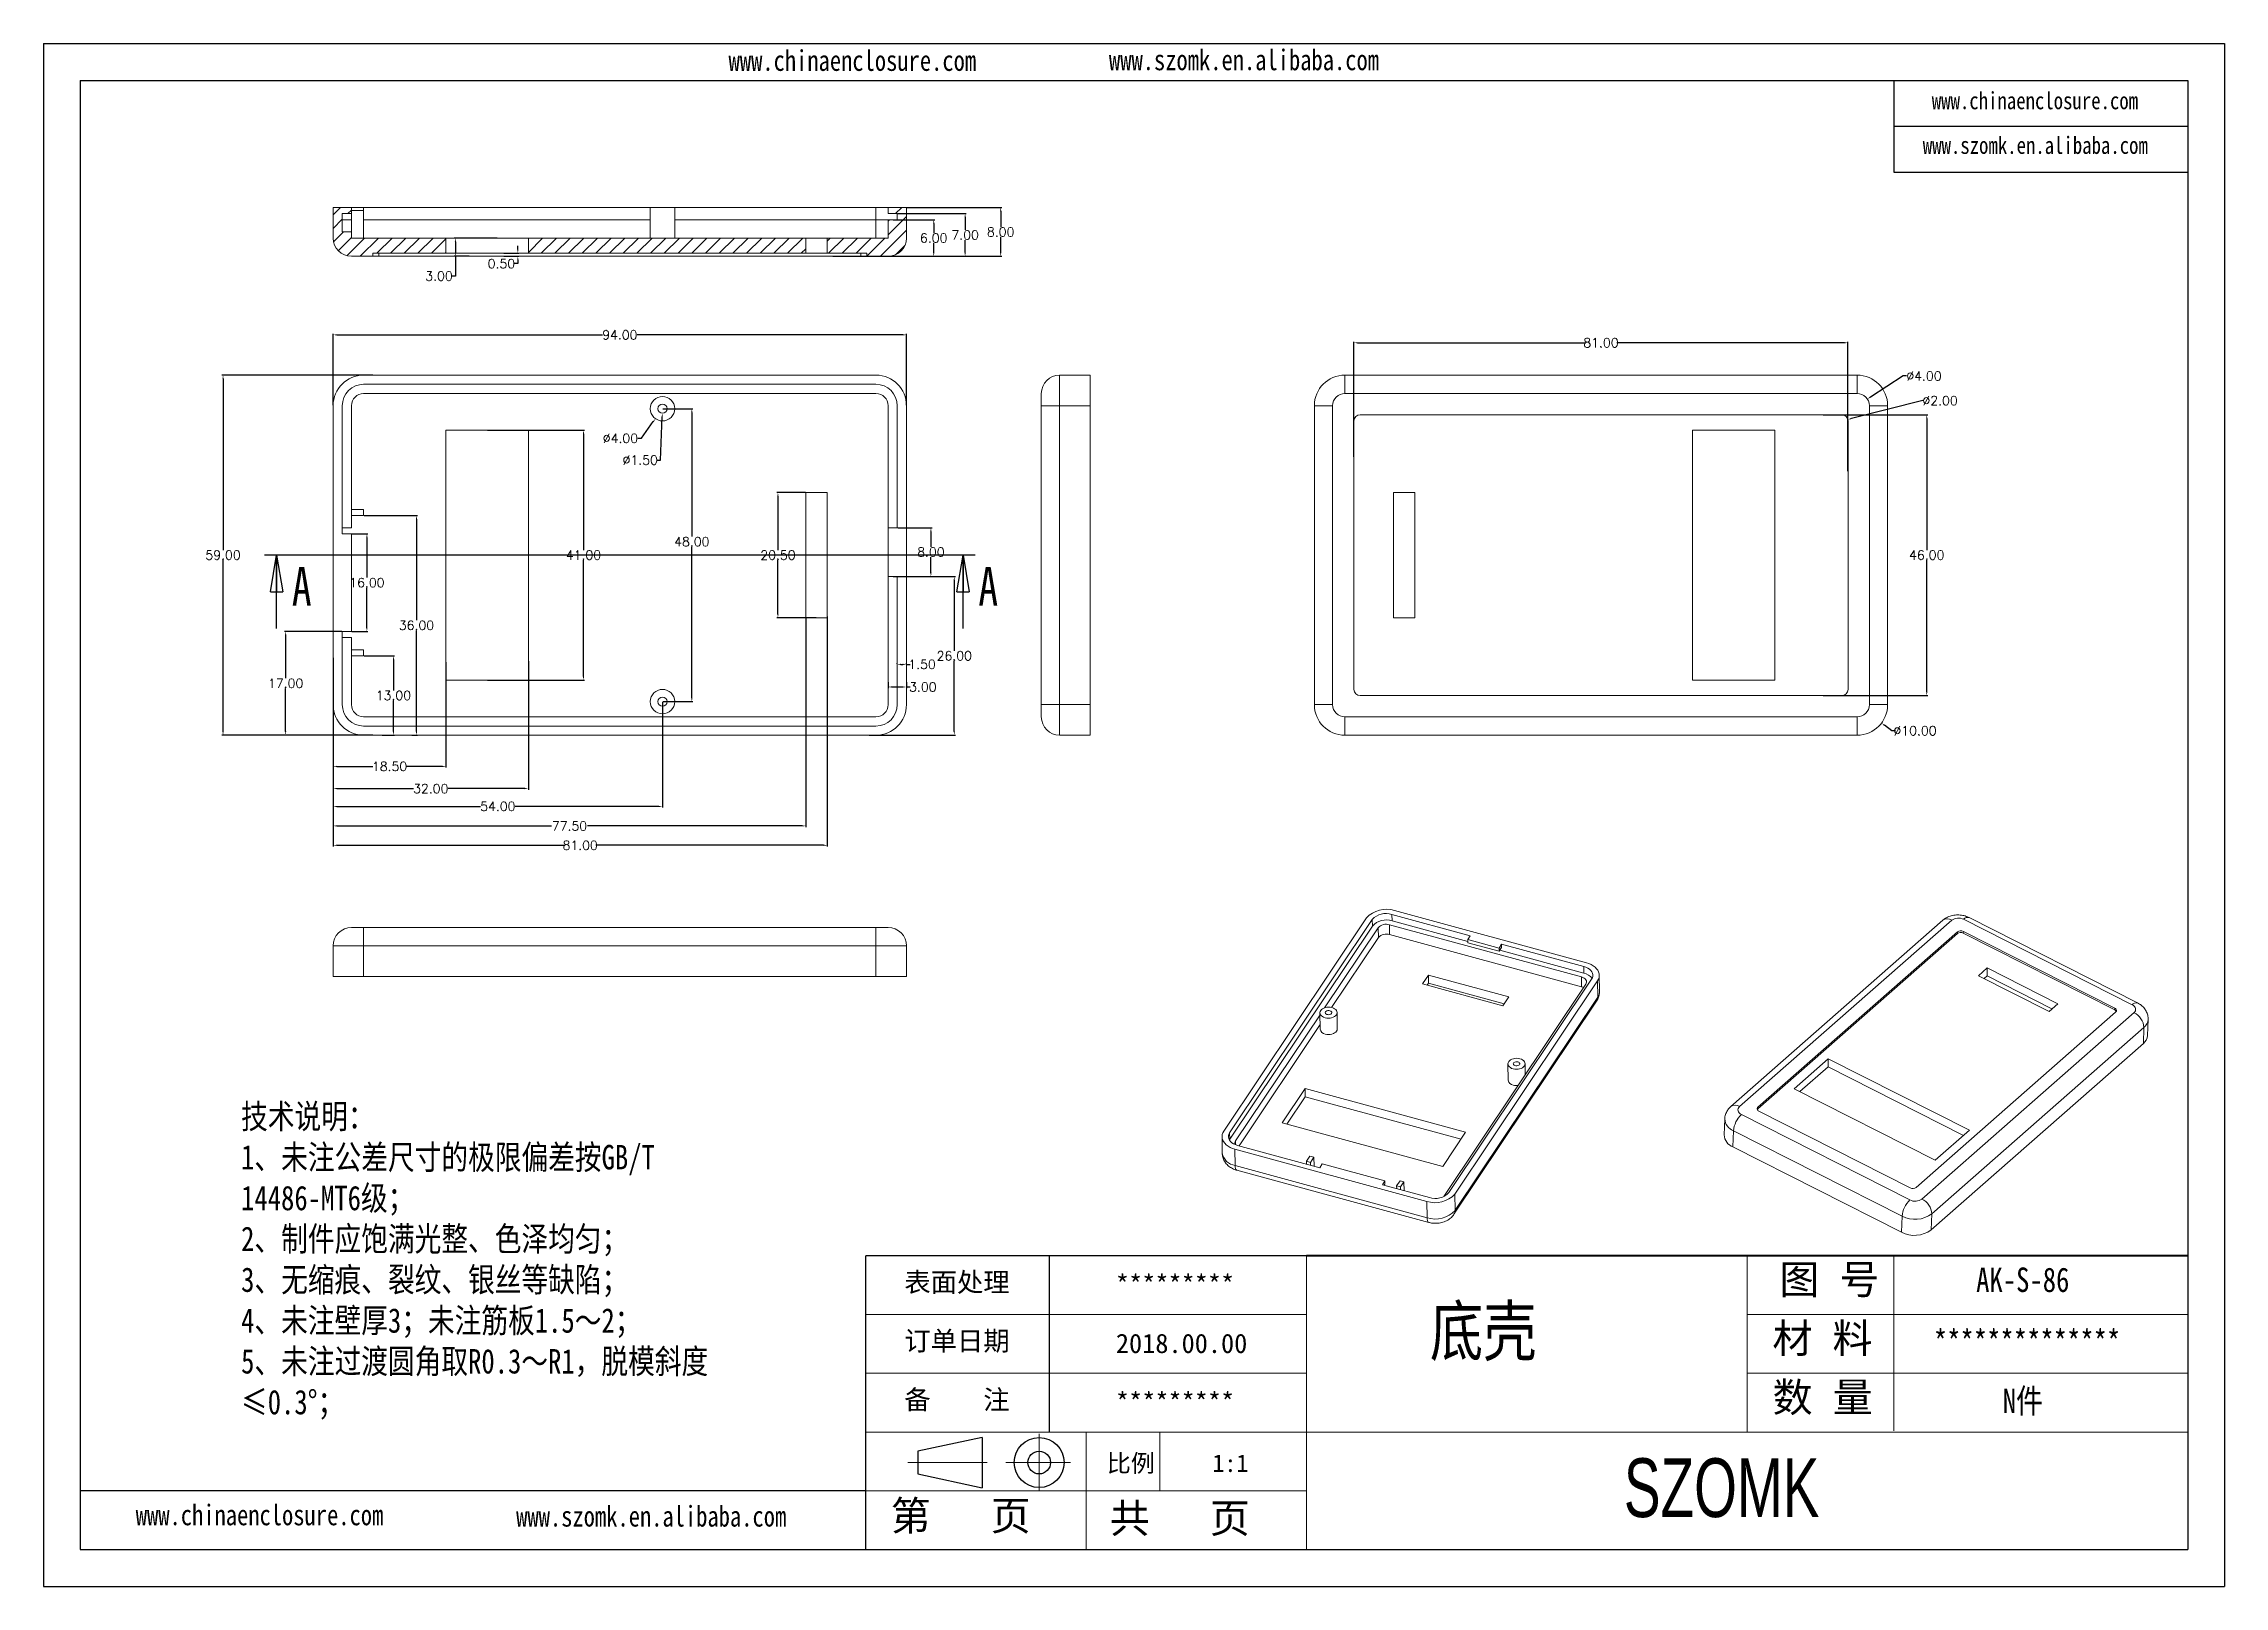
# Model space of a CAD drawing. Header units: inches. Extents: x 1582 to 2344, y 327 to 580.
# Drawn here: x 1581.9 to 1939.4, y 326.9 to 579.7 of the extents above; entities that cross this region are included whole.
import ezdxf

# ---------------------------------------------------------------- set-up
doc = ezdxf.new("R2010")
doc.units = ezdxf.units.IN
doc.header["$LTSCALE"] = 15
doc.linetypes.add('CENTER2', pattern=[28.575, 19.05, -3.175, 3.175, -3.175])
doc.linetypes.add('CENTERX2', pattern=[101.6, 63.5, -12.7, 12.7, -12.7])
doc.layers.add('文字', color=81, linetype='Continuous')
for name, color, linetype, lineweight in [('粗实线', 7, 'Continuous', 30), ('细实线', 3, 'Continuous', 9), ('细点划线', 2, 'CENTER2', 9)]:
    doc.layers.add(name, color=color, linetype=linetype, lineweight=lineweight)
doc.styles.add('SLDTEXTSTYLE0', font='TXT', dxfattribs={"width": 0.75})
doc.styles.get("Standard").update_dxf_attribs({"font": 'txt', "bigfont": 'gbcbig.shx'})
doc.styles.add('宋体', font='', dxfattribs={"width": 0.8, "height": 3.5})
doc.styles.add('长仿宋', font='', dxfattribs={"width": 0.7, "height": 4})
doc.styles.get('宋体').set_extended_font_data('SimSun')
doc.styles.get('长仿宋').set_extended_font_data('SimSun')
doc.dimstyles.new('2', dxfattribs={"dimtxt": 1.5, "dimasz": 0.6, "dimexe": 0.18, "dimexo": 0.0625, "dimgap": 0.09, "dimtad": 0, "dimtih": 1, "dimtoh": 1, "dimzin": 0, "dimdsep": 46, "dimtxsty": 'Standard', "dimcen": 0, "dimadec": 0, "dimazin": 2, "dimtfac": 1, "dimtofl": 0, "dimtmove": 0, "dimatfit": 3, "dimfxl": 1, "dimtolj": 1, "dimtzin": 0, "dimarcsym": 0})

msp = doc.modelspace()

# ---------------------------------------------------------------- texts
at = {"color": 7, "linetype": 'Continuous', "char_height": 6.35, "attachment_point": 1, "style": 'SLDTEXTSTYLE0'}
for insert in [(1622.554, 493.992), (1735.114, 493.992)]:
    msp.add_mtext('A', dxfattribs=dict(at, insert=insert))
at = {"char_height": 3.16751, "width": 1800.25596, "attachment_point": 1}
for s, insert in [('{\\fSimHei|b0|i0|c134|p49;表面处理}', (1722.976, 378.352)), ('{\\fSimHei|b0|i0|c134|p49;*********}', (1757.669, 377.944)), ('{\\fSimHei|b0|i0|c134|p49;订单日期}', (1722.976, 368.72)), ('{\\fSimHei|b0|i0|c134|p49;2018.00.00}', (1757.669, 368.313)), ('{\\fSimHei|b0|i0|c134|p49;备    注}', (1722.976, 359.089)), ('{\\fSimHei|b0|i0|c134|p49;*********}', (1757.669, 358.681))]:
    msp.add_mtext(s, dxfattribs=dict(at, insert=insert))
at = {"layer": '文字', "color": 0, "attachment_point": 1, "style": '宋体'}
for s, insert, char_height, width in [('www.chinaenclosure.com', (1694.16, 578.665), 3.39032, 59.56466), ('www.szomk.en.alibaba.com', (1756.534, 578.773), 3.39032, 59.56466), ('www.chinaenclosure.com', (1891.452, 571.811), 2.82527, 49.63722), ('www.szomk.en.alibaba.com', (1889.975, 564.495), 2.82527, 49.63722), ('{\\H1.111x;技术说明：\\P1、未注公差尺寸的极限偏差按GB/T 14486-MT6级；\\P2、制件应饱满光整、色泽均匀；\\P3、无缩痕、裂纹、银丝等缺陷；\\P4、未注壁厚3；未注筋板1.5～2；\\P5、未注过渡圆角取R0.3～R1，脱模斜度≤0.3%%D；}', (1614.233, 405.94), 3.61185, 81.35468), ('{\\H1.111x;AK-S-86}', (1898.724, 379.163), 3.61185, 41.757), ('底壳', (1809.146, 372.77), 8.0263, 102.61368), ('{\\H1.111x;**************}', (1891.776, 368.938), 3.61185, 41.757), ('{\\H1.111x;N件}', (1903.093, 359.306), 3.61185, 41.757), ('www.chinaenclosure.com', (1596.959, 340.309), 3.39032, 59.56466), ('www.szomk.en.alibaba.com', (1659.333, 340.098), 3.39032, 59.56466)]:
    msp.add_mtext(s, dxfattribs=dict(at, insert=insert, char_height=char_height, width=width))
at = {"layer": '粗实线', "insert": (1840.962, 347.894), "char_height": 9.63159, "width": 108.00875, "attachment_point": 1, "style": '长仿宋'}
msp.add_mtext('{\\fSTXinwei|b0|i0|c134|p2;SZOMK}', dxfattribs=at)
at = {"layer": '细实线', "color": 7, "attachment_point": 1}
for s, insert, char_height, width in [('{\\fSimSun|b0|i0|c134|p54;图 号}', (1866.464, 379.623), 4.81579, 24.07897), ('{\\fSimSun|b0|i0|c134|p54;材 料   }', (1865.322, 369.991), 4.81579, 24.07897), ('{\\fSimSun|b0|i0|c134|p54;数 量}', (1865.346, 360.312), 4.81579, 21.75837), ('{\\fSimSun|b0|i0|c134|p54;比例}', (1756.184, 348.543), 2.88948, 12.68391), ('{\\fSimSun|b0|i0|c134|p54;1:1}', (1773.491, 348.543), 2.88948, 12.68391), ('{\\fSimSun|b0|i0|c134|p54;第   页}', (1720.747, 340.903), 4.81579, 36.11846), ('{\\fSimSun|b0|i0|c134|p54; 共   页}', (1753.403, 340.494), 4.81579, 36.11846)]:
    msp.add_mtext(s, dxfattribs=dict(at, insert=insert, char_height=char_height, width=width))

# ---------------------------------------------------------------- blocks, each defined once
blk = doc.blocks.new('_CLOSED')
at = {"color": 0, "linetype": 'ByBlock', "lineweight": -2}
for p, q in [((-1, 0.166667), (0, 0)), ((-1, 0.166667), (-1, -0.166667)), ((0, 0), (-1, -0.166667)), ((0, 0), (-1, 0))]:
    blk.add_line(p, q, dxfattribs=at)
blk = doc.blocks.new('*D322')
at = {"color": 0, "lineweight": -2}
for p, q in [((1629.33, 520.47), (1629.33, 532.19)), ((1629.93, 532.01), (1673.49, 532.01)), ((1722.73, 532.01), (1679.17, 532.01)), ((1723.33, 520.47), (1723.33, 532.19))]:
    blk.add_line(p, q, dxfattribs=at)
at = {"color": 0}
for points in [[(1629.93, 532.11), (1629.93, 531.91), (1629.33, 532.01)], [(1722.73, 532.11), (1722.73, 531.91), (1723.33, 532.01)]]:
    blk.add_solid(points, dxfattribs=at)
at = {"layer": 'Defpoints', "color": 0}
for p in [(1629.33, 532.01), (1629.33, 520.41), (1723.33, 520.41)]:
    blk.add_point(p, dxfattribs=at)
at = {"color": 0, "insert": (1676.33, 532.01), "char_height": 1.5, "attachment_point": 5}
blk.add_mtext('\\A1;94.00', dxfattribs=at)
blk = doc.blocks.new('*D323')
at = {"color": 0, "lineweight": -2}
for p, q in [((1635.83, 525.41), (1611.09, 525.41)), ((1611.27, 524.81), (1611.27, 496.75)), ((1611.27, 467.01), (1611.27, 495.07)), ((1635.83, 466.41), (1611.09, 466.41))]:
    blk.add_line(p, q, dxfattribs=at)
at = {"color": 0}
for points in [[(1611.17, 524.81), (1611.37, 524.81), (1611.27, 525.41)], [(1611.17, 467.01), (1611.37, 467.01), (1611.27, 466.41)]]:
    blk.add_solid(points, dxfattribs=at)
at = {"layer": 'Defpoints', "color": 0}
for p in [(1635.89, 525.41), (1611.27, 466.41), (1635.89, 466.41)]:
    blk.add_point(p, dxfattribs=at)
at = {"color": 0, "insert": (1611.27, 495.91), "char_height": 1.5, "attachment_point": 5}
blk.add_mtext('\\A1;59.00', dxfattribs=at)
blk = doc.blocks.new('*D324')
at = {"color": 0, "lineweight": -2}
for p, q in [((1647.83, 478.36), (1647.83, 461.11)), ((1629.33, 471.34), (1629.33, 461.11)), ((1629.93, 461.29), (1635.86, 461.29)), ((1647.23, 461.29), (1641.29, 461.29))]:
    blk.add_line(p, q, dxfattribs=at)
at = {"color": 0}
for points in [[(1629.93, 461.39), (1629.93, 461.19), (1629.33, 461.29)], [(1647.23, 461.39), (1647.23, 461.19), (1647.83, 461.29)]]:
    blk.add_solid(points, dxfattribs=at)
at = {"layer": 'Defpoints', "color": 0}
for p in [(1647.83, 478.43), (1629.33, 471.41), (1647.83, 461.29)]:
    blk.add_point(p, dxfattribs=at)
at = {"color": 0, "insert": (1638.58, 461.29), "char_height": 1.5, "attachment_point": 5}
blk.add_mtext('\\A1;18.50', dxfattribs=at)
blk = doc.blocks.new('*D325')
at = {"color": 0, "lineweight": -2}
for p, q in [((1661.33, 478.54), (1661.33, 457.47)), ((1629.33, 473.52), (1629.33, 457.47)), ((1629.93, 457.65), (1642.49, 457.65)), ((1660.73, 457.65), (1648.17, 457.65))]:
    blk.add_line(p, q, dxfattribs=at)
at = {"color": 0}
for points in [[(1629.93, 457.75), (1629.93, 457.55), (1629.33, 457.65)], [(1660.73, 457.75), (1660.73, 457.55), (1661.33, 457.65)]]:
    blk.add_solid(points, dxfattribs=at)
at = {"layer": 'Defpoints', "color": 0}
for p in [(1661.33, 478.6), (1629.33, 473.58), (1661.33, 457.65)]:
    blk.add_point(p, dxfattribs=at)
at = {"color": 0, "insert": (1645.33, 457.65), "char_height": 1.5, "attachment_point": 5}
blk.add_mtext('\\A1;32.00', dxfattribs=at)
blk = doc.blocks.new('*D326')
at = {"color": 0, "lineweight": -2}
for p, q in [((1629.33, 479.06), (1629.33, 454.55)), ((1683.33, 471.84), (1683.33, 454.55)), ((1629.93, 454.73), (1653.49, 454.73)), ((1682.73, 454.73), (1659.17, 454.73))]:
    blk.add_line(p, q, dxfattribs=at)
at = {"color": 0}
for points in [[(1629.93, 454.83), (1629.93, 454.63), (1629.33, 454.73)], [(1682.73, 454.83), (1682.73, 454.63), (1683.33, 454.73)]]:
    blk.add_solid(points, dxfattribs=at)
at = {"layer": 'Defpoints', "color": 0}
for p in [(1629.33, 479.13), (1683.33, 471.91), (1683.33, 454.73)]:
    blk.add_point(p, dxfattribs=at)
at = {"color": 0, "insert": (1656.33, 454.73), "char_height": 1.5, "attachment_point": 5}
blk.add_mtext('\\A1;54.00', dxfattribs=at)
blk = doc.blocks.new('*D327')
at = {"color": 0, "lineweight": -2}
for p, q in [((1706.83, 485.59), (1706.83, 451.35)), ((1629.33, 479.06), (1629.33, 451.35)), ((1629.93, 451.53), (1665.11, 451.53)), ((1706.23, 451.53), (1671.04, 451.53))]:
    blk.add_line(p, q, dxfattribs=at)
at = {"color": 0}
for points in [[(1629.93, 451.63), (1629.93, 451.43), (1629.33, 451.53)], [(1706.23, 451.63), (1706.23, 451.43), (1706.83, 451.53)]]:
    blk.add_solid(points, dxfattribs=at)
at = {"layer": 'Defpoints', "color": 0}
for p in [(1706.83, 485.66), (1629.33, 479.13), (1706.83, 451.53)]:
    blk.add_point(p, dxfattribs=at)
at = {"color": 0, "insert": (1668.08, 451.53), "char_height": 1.5, "attachment_point": 5}
blk.add_mtext('\\A1;77.50', dxfattribs=at)
blk = doc.blocks.new('*D328')
at = {"color": 0, "lineweight": -2}
for p, q in [((1710.33, 485.85), (1710.33, 448.18)), ((1629.33, 479), (1629.33, 448.18)), ((1629.93, 448.36), (1667.24, 448.36)), ((1709.73, 448.36), (1672.42, 448.36))]:
    blk.add_line(p, q, dxfattribs=at)
at = {"color": 0}
for points in [[(1629.93, 448.46), (1629.93, 448.26), (1629.33, 448.36)], [(1709.73, 448.46), (1709.73, 448.26), (1710.33, 448.36)]]:
    blk.add_solid(points, dxfattribs=at)
at = {"layer": 'Defpoints', "color": 0}
for p in [(1710.33, 485.91), (1629.33, 479.06), (1629.33, 448.36)]:
    blk.add_point(p, dxfattribs=at)
at = {"color": 0, "insert": (1669.83, 448.36), "char_height": 1.5, "attachment_point": 5}
blk.add_mtext('\\A1;81.00', dxfattribs=at)
blk = doc.blocks.new('*D329')
at = {"color": 0, "lineweight": -2}
for p, q in [((1721.83, 478.07), (1721.83, 478.19)), ((1722.43, 478.01), (1722.73, 478.01)), ((1723.33, 478.07), (1723.33, 478.19)), ((1723.33, 478.01), (1723.93, 478.01))]:
    blk.add_line(p, q, dxfattribs=at)
at = {"color": 0}
for points in [[(1722.43, 478.11), (1722.43, 477.91), (1721.83, 478.01)], [(1722.73, 478.11), (1722.73, 477.91), (1723.33, 478.01)]]:
    blk.add_solid(points, dxfattribs=at)
at = {"layer": 'Defpoints', "color": 0}
for p in [(1721.83, 478.01), (1723.33, 478.01), (1723.33, 478.01)]:
    blk.add_point(p, dxfattribs=at)
at = {"color": 0, "insert": (1725.89, 478.01), "char_height": 1.5, "attachment_point": 5}
blk.add_mtext('\\A1;1.50', dxfattribs=at)
blk = doc.blocks.new('*D330')
at = {"color": 0, "lineweight": -2}
for p, q in [((1720.33, 475.11), (1720.33, 474.12)), ((1720.93, 474.3), (1722.73, 474.3)), ((1723.33, 475.11), (1723.33, 474.12)), ((1723.33, 474.3), (1723.93, 474.3))]:
    blk.add_line(p, q, dxfattribs=at)
at = {"color": 0}
for points in [[(1720.93, 474.4), (1720.93, 474.2), (1720.33, 474.3)], [(1722.73, 474.4), (1722.73, 474.2), (1723.33, 474.3)]]:
    blk.add_solid(points, dxfattribs=at)
at = {"layer": 'Defpoints', "color": 0}
for p in [(1720.33, 475.17), (1723.33, 475.17), (1723.33, 474.3)]:
    blk.add_point(p, dxfattribs=at)
at = {"color": 0, "insert": (1726.02, 474.3), "char_height": 1.5, "attachment_point": 5}
blk.add_mtext('\\A1;3.00', dxfattribs=at)
blk = doc.blocks.new('*D331')
at = {"color": 0, "lineweight": -2}
for p, q in [((1706.77, 506.16), (1702.08, 506.16)), ((1702.26, 505.56), (1702.26, 496.75)), ((1702.26, 486.26), (1702.26, 495.07)), ((1708.52, 485.66), (1702.08, 485.66))]:
    blk.add_line(p, q, dxfattribs=at)
at = {"color": 0}
for points in [[(1702.16, 505.56), (1702.36, 505.56), (1702.26, 506.16)], [(1702.16, 486.26), (1702.36, 486.26), (1702.26, 485.66)]]:
    blk.add_solid(points, dxfattribs=at)
at = {"layer": 'Defpoints', "color": 0}
for p in [(1702.26, 506.16), (1706.83, 506.16), (1708.58, 485.66)]:
    blk.add_point(p, dxfattribs=at)
at = {"color": 0, "insert": (1702.26, 495.91), "char_height": 1.5, "attachment_point": 5}
blk.add_mtext('\\A1;20.50', dxfattribs=at)
blk = doc.blocks.new('*D332')
at = {"color": 0, "lineweight": -2}
for p, q in [((1654.64, 516.41), (1670.55, 516.41)), ((1670.37, 515.81), (1670.37, 496.75)), ((1670.37, 476.01), (1670.37, 495.07)), ((1654.64, 475.41), (1670.55, 475.41))]:
    blk.add_line(p, q, dxfattribs=at)
at = {"color": 0}
for points in [[(1670.27, 515.81), (1670.47, 515.81), (1670.37, 516.41)], [(1670.27, 476.01), (1670.47, 476.01), (1670.37, 475.41)]]:
    blk.add_solid(points, dxfattribs=at)
at = {"layer": 'Defpoints', "color": 0}
for p in [(1654.58, 516.41), (1670.37, 516.41), (1654.58, 475.41)]:
    blk.add_point(p, dxfattribs=at)
at = {"color": 0, "insert": (1670.37, 495.91), "char_height": 1.5, "attachment_point": 5}
blk.add_mtext('\\A1;41.00', dxfattribs=at)
blk = doc.blocks.new('*D333')
at = {"color": 0, "lineweight": -2}
for p, q in [((1721.89, 492.41), (1731.35, 492.41)), ((1731.17, 491.81), (1731.17, 480.25)), ((1731.17, 467.01), (1731.17, 478.57)), ((1717.24, 466.41), (1731.35, 466.41))]:
    blk.add_line(p, q, dxfattribs=at)
at = {"color": 0}
for points in [[(1731.07, 491.81), (1731.27, 491.81), (1731.17, 492.41)], [(1731.07, 467.01), (1731.27, 467.01), (1731.17, 466.41)]]:
    blk.add_solid(points, dxfattribs=at)
at = {"layer": 'Defpoints', "color": 0}
for p in [(1721.83, 492.41), (1731.17, 492.41), (1717.17, 466.41)]:
    blk.add_point(p, dxfattribs=at)
at = {"color": 0, "insert": (1731.17, 479.41), "char_height": 1.5, "attachment_point": 5}
blk.add_mtext('\\A1;26.00', dxfattribs=at)
blk = doc.blocks.new('*D334')
at = {"color": 0, "lineweight": -2}
for p, q in [((1721.89, 500.41), (1727.52, 500.41)), ((1727.34, 499.81), (1727.34, 497.25)), ((1727.34, 493.01), (1727.34, 495.57)), ((1721.14, 492.41), (1727.52, 492.41))]:
    blk.add_line(p, q, dxfattribs=at)
at = {"color": 0}
for points in [[(1727.24, 499.81), (1727.44, 499.81), (1727.34, 500.41)], [(1727.24, 493.01), (1727.44, 493.01), (1727.34, 492.41)]]:
    blk.add_solid(points, dxfattribs=at)
at = {"layer": 'Defpoints', "color": 0}
for p in [(1721.83, 500.41), (1727.34, 500.41), (1721.08, 492.41)]:
    blk.add_point(p, dxfattribs=at)
at = {"color": 0, "insert": (1727.34, 496.41), "char_height": 1.5, "attachment_point": 5}
blk.add_mtext('\\A1;8.00', dxfattribs=at)
blk = doc.blocks.new('*D335')
at = {"color": 0, "lineweight": -2}
for p, q in [((1630.77, 483.41), (1621.36, 483.41)), ((1621.54, 482.81), (1621.54, 475.75)), ((1621.54, 467.01), (1621.54, 474.07)), ((1635.83, 466.41), (1621.36, 466.41))]:
    blk.add_line(p, q, dxfattribs=at)
at = {"color": 0}
for points in [[(1621.44, 482.81), (1621.64, 482.81), (1621.54, 483.41)], [(1621.44, 467.01), (1621.64, 467.01), (1621.54, 466.41)]]:
    blk.add_solid(points, dxfattribs=at)
at = {"layer": 'Defpoints', "color": 0}
for p in [(1621.54, 483.41), (1630.83, 483.41), (1635.89, 466.41)]:
    blk.add_point(p, dxfattribs=at)
at = {"color": 0, "insert": (1621.54, 474.91), "char_height": 1.5, "attachment_point": 5}
blk.add_mtext('\\A1;17.00', dxfattribs=at)
blk = doc.blocks.new('*D336')
at = {"color": 0, "lineweight": -2}
for p, q in [((1632.39, 499.41), (1635.04, 499.41)), ((1634.86, 498.81), (1634.86, 492.25)), ((1634.86, 484.01), (1634.86, 490.57)), ((1632.39, 483.41), (1635.04, 483.41))]:
    blk.add_line(p, q, dxfattribs=at)
at = {"color": 0}
for points in [[(1634.76, 498.81), (1634.96, 498.81), (1634.86, 499.41)], [(1634.76, 484.01), (1634.96, 484.01), (1634.86, 483.41)]]:
    blk.add_solid(points, dxfattribs=at)
at = {"layer": 'Defpoints', "color": 0}
for p in [(1632.33, 499.41), (1634.86, 499.41), (1632.33, 483.41)]:
    blk.add_point(p, dxfattribs=at)
at = {"color": 0, "insert": (1634.86, 491.41), "char_height": 1.5, "attachment_point": 5}
blk.add_mtext('\\A1;16.00', dxfattribs=at)
blk = doc.blocks.new('*D337')
at = {"color": 0, "lineweight": -2}
for p, q in [((1634.39, 479.41), (1639.39, 479.41)), ((1639.21, 478.81), (1639.21, 473.75)), ((1639.21, 467.01), (1639.21, 472.07)), ((1637.38, 466.41), (1639.39, 466.41))]:
    blk.add_line(p, q, dxfattribs=at)
at = {"color": 0}
for points in [[(1639.11, 478.81), (1639.31, 478.81), (1639.21, 479.41)], [(1639.11, 467.01), (1639.31, 467.01), (1639.21, 466.41)]]:
    blk.add_solid(points, dxfattribs=at)
at = {"layer": 'Defpoints', "color": 0}
for p in [(1634.33, 479.41), (1639.21, 479.41), (1637.31, 466.41)]:
    blk.add_point(p, dxfattribs=at)
at = {"color": 0, "insert": (1639.21, 472.91), "char_height": 1.5, "attachment_point": 5}
blk.add_mtext('\\A1;13.00', dxfattribs=at)
blk = doc.blocks.new('*D338')
at = {"color": 0, "lineweight": -2}
for p, q in [((1634.39, 502.41), (1643.17, 502.41)), ((1642.99, 501.81), (1642.99, 485.25)), ((1642.99, 467.01), (1642.99, 483.57)), ((1642.23, 466.41), (1643.17, 466.41))]:
    blk.add_line(p, q, dxfattribs=at)
at = {"color": 0}
for points in [[(1642.89, 501.81), (1643.09, 501.81), (1642.99, 502.41)], [(1642.89, 467.01), (1643.09, 467.01), (1642.99, 466.41)]]:
    blk.add_solid(points, dxfattribs=at)
at = {"layer": 'Defpoints', "color": 0}
for p in [(1634.33, 502.41), (1642.99, 502.41), (1642.17, 466.41)]:
    blk.add_point(p, dxfattribs=at)
at = {"color": 0, "insert": (1642.99, 484.41), "char_height": 1.5, "attachment_point": 5}
blk.add_mtext('\\A1;36.00', dxfattribs=at)
blk = doc.blocks.new('*D339')
at = {"color": 0, "lineweight": -2}
for p, q in [((1683.39, 519.91), (1688.32, 519.91)), ((1688.14, 519.31), (1688.14, 498.96)), ((1688.14, 472.51), (1688.14, 497.28)), ((1683.39, 471.91), (1688.32, 471.91))]:
    blk.add_line(p, q, dxfattribs=at)
at = {"color": 0}
for points in [[(1688.04, 519.31), (1688.24, 519.31), (1688.14, 519.91)], [(1688.04, 472.51), (1688.24, 472.51), (1688.14, 471.91)]]:
    blk.add_solid(points, dxfattribs=at)
at = {"layer": 'Defpoints', "color": 0}
for p in [(1683.33, 519.91), (1688.14, 519.91), (1683.33, 471.91)]:
    blk.add_point(p, dxfattribs=at)
at = {"color": 0, "insert": (1688.14, 498.12), "char_height": 1.5, "attachment_point": 5}
blk.add_mtext('\\A1;48.00', dxfattribs=at)
blk = doc.blocks.new('*D340')
at = {"color": 0, "lineweight": -2}
for p, q in [((1679.27, 515.06), (1679.87, 515.06)), ((1679.87, 515.06), (1681.82, 517.79))]:
    blk.add_line(p, q, dxfattribs=at)
at = {"color": 0}
blk.add_solid([(1681.74, 517.85), (1681.9, 517.73), (1682.17, 518.28)], dxfattribs=at)
at = {"layer": 'Defpoints', "color": 0}
for p in [(1684.49, 521.53), (1682.17, 518.28)]:
    blk.add_point(p, dxfattribs=at)
at = {"color": 0, "insert": (1676.43, 515.06), "char_height": 1.5, "attachment_point": 5}
blk.add_mtext('\\A1;∅4.00', dxfattribs=at)
blk = doc.blocks.new('*D341')
at = {"color": 0, "lineweight": -2}
for p, q in [((1682.99, 511.48), (1683.28, 518.56)), ((1682.39, 511.48), (1682.99, 511.48))]:
    blk.add_line(p, q, dxfattribs=at)
at = {"color": 0}
blk.add_solid([(1683.18, 518.56), (1683.38, 518.55), (1683.3, 519.16)], dxfattribs=at)
at = {"layer": 'Defpoints', "color": 0}
for p in [(1683.3, 519.16), (1683.36, 520.65)]:
    blk.add_point(p, dxfattribs=at)
at = {"color": 0, "insert": (1679.68, 511.48), "char_height": 1.5, "attachment_point": 5}
blk.add_mtext('\\A1;∅1.50', dxfattribs=at)
blk = doc.blocks.new('*D342')
at = {"color": 0, "lineweight": -2}
for p, q in [((1657.32, 545.38), (1659.79, 545.38)), ((1657.32, 544.88), (1659.79, 544.88)), ((1659.61, 543.68), (1659.01, 543.68)), ((1659.61, 545.98), (1659.61, 546.58)), ((1659.61, 544.28), (1659.61, 543.68))]:
    blk.add_line(p, q, dxfattribs=at)
at = {"color": 0}
for points in [[(1659.51, 545.98), (1659.71, 545.98), (1659.61, 545.38)], [(1659.51, 544.28), (1659.71, 544.28), (1659.61, 544.88)]]:
    blk.add_solid(points, dxfattribs=at)
at = {"layer": 'Defpoints', "color": 0}
for p in [(1657.26, 545.38), (1657.26, 544.88), (1659.61, 544.88)]:
    blk.add_point(p, dxfattribs=at)
at = {"color": 0, "insert": (1656.92, 543.68), "char_height": 1.5, "attachment_point": 5}
blk.add_mtext('\\A1;0.50', dxfattribs=at)
blk = doc.blocks.new('*D343')
at = {"color": 0, "lineweight": -2}
for p, q in [((1656.2, 547.88), (1649.19, 547.88)), ((1649.37, 547.28), (1649.37, 545.48)), ((1651.65, 544.88), (1649.19, 544.88)), ((1649.37, 544.88), (1649.37, 541.64)), ((1649.37, 541.64), (1648.77, 541.64))]:
    blk.add_line(p, q, dxfattribs=at)
at = {"color": 0}
for points in [[(1649.27, 547.28), (1649.47, 547.28), (1649.37, 547.88)], [(1649.27, 545.48), (1649.47, 545.48), (1649.37, 544.88)]]:
    blk.add_solid(points, dxfattribs=at)
at = {"layer": 'Defpoints', "color": 0}
for p in [(1656.26, 547.88), (1649.37, 544.88), (1651.71, 544.88)]:
    blk.add_point(p, dxfattribs=at)
at = {"color": 0, "insert": (1646.68, 541.64), "char_height": 1.5, "attachment_point": 5}
blk.add_mtext('\\A1;3.00', dxfattribs=at)
blk = doc.blocks.new('*D344')
at = {"color": 0, "lineweight": -2}
for p, q in [((1721.14, 550.88), (1727.98, 550.88)), ((1727.8, 550.28), (1727.8, 548.72)), ((1714.25, 544.88), (1727.98, 544.88)), ((1727.8, 545.48), (1727.8, 547.04))]:
    blk.add_line(p, q, dxfattribs=at)
at = {"color": 0}
for points in [[(1727.7, 550.28), (1727.9, 550.28), (1727.8, 550.88)], [(1727.7, 545.48), (1727.9, 545.48), (1727.8, 544.88)]]:
    blk.add_solid(points, dxfattribs=at)
at = {"layer": 'Defpoints', "color": 0}
for p in [(1721.08, 550.88), (1727.8, 550.88), (1714.18, 544.88)]:
    blk.add_point(p, dxfattribs=at)
at = {"color": 0, "insert": (1727.8, 547.88), "char_height": 1.5, "attachment_point": 5}
blk.add_mtext('\\A1;6.00', dxfattribs=at)
blk = doc.blocks.new('*D345')
at = {"color": 0, "lineweight": -2}
for p, q in [((1721.89, 551.88), (1733.13, 551.88)), ((1732.95, 551.28), (1732.95, 549.22)), ((1732.95, 545.48), (1732.95, 547.54)), ((1711.28, 544.88), (1733.13, 544.88))]:
    blk.add_line(p, q, dxfattribs=at)
at = {"color": 0}
for points in [[(1732.85, 551.28), (1733.05, 551.28), (1732.95, 551.88)], [(1732.85, 545.48), (1733.05, 545.48), (1732.95, 544.88)]]:
    blk.add_solid(points, dxfattribs=at)
at = {"layer": 'Defpoints', "color": 0}
for p in [(1721.83, 551.88), (1732.95, 551.88), (1711.22, 544.88)]:
    blk.add_point(p, dxfattribs=at)
at = {"color": 0, "insert": (1732.95, 548.38), "char_height": 1.5, "attachment_point": 5}
blk.add_mtext('\\A1;7.00', dxfattribs=at)
blk = doc.blocks.new('*D346')
at = {"color": 0, "lineweight": -2}
for p, q in [((1723.39, 552.88), (1738.96, 552.88)), ((1738.78, 552.28), (1738.78, 549.72)), ((1738.78, 545.48), (1738.78, 548.04)), ((1711.35, 544.88), (1738.96, 544.88))]:
    blk.add_line(p, q, dxfattribs=at)
at = {"color": 0}
for points in [[(1738.68, 552.28), (1738.88, 552.28), (1738.78, 552.88)], [(1738.68, 545.48), (1738.88, 545.48), (1738.78, 544.88)]]:
    blk.add_solid(points, dxfattribs=at)
at = {"layer": 'Defpoints', "color": 0}
for p in [(1723.33, 552.88), (1738.78, 552.88), (1711.28, 544.88)]:
    blk.add_point(p, dxfattribs=at)
at = {"color": 0, "insert": (1738.78, 548.88), "char_height": 1.5, "attachment_point": 5}
blk.add_mtext('\\A1;8.00', dxfattribs=at)
blk = doc.blocks.new('*D347')
at = {"color": 0, "lineweight": -2}
for p, q in [((1796.71, 512.03), (1796.71, 530.89)), ((1797.31, 530.71), (1834.62, 530.71)), ((1877.11, 530.71), (1839.8, 530.71)), ((1877.71, 509.68), (1877.71, 530.89))]:
    blk.add_line(p, q, dxfattribs=at)
at = {"color": 0}
for points in [[(1797.31, 530.81), (1797.31, 530.61), (1796.71, 530.71)], [(1877.11, 530.81), (1877.11, 530.61), (1877.71, 530.71)]]:
    blk.add_solid(points, dxfattribs=at)
at = {"layer": 'Defpoints', "color": 0}
for p in [(1877.71, 530.71), (1796.71, 511.97), (1877.71, 509.62)]:
    blk.add_point(p, dxfattribs=at)
at = {"color": 0, "insert": (1837.21, 530.71), "char_height": 1.5, "attachment_point": 5}
blk.add_mtext('\\A1;81.00', dxfattribs=at)
blk = doc.blocks.new('*D348')
at = {"color": 0, "lineweight": -2}
for p, q in [((1873.64, 518.91), (1890.8, 518.91)), ((1890.62, 518.31), (1890.62, 496.75)), ((1890.62, 473.51), (1890.62, 495.07)), ((1873.64, 472.91), (1890.8, 472.91))]:
    blk.add_line(p, q, dxfattribs=at)
at = {"color": 0}
for points in [[(1890.52, 518.31), (1890.72, 518.31), (1890.62, 518.91)], [(1890.52, 473.51), (1890.72, 473.51), (1890.62, 472.91)]]:
    blk.add_solid(points, dxfattribs=at)
at = {"layer": 'Defpoints', "color": 0}
for p in [(1873.58, 518.91), (1873.58, 472.91), (1890.62, 472.91)]:
    blk.add_point(p, dxfattribs=at)
at = {"color": 0, "insert": (1890.62, 495.91), "char_height": 1.5, "attachment_point": 5}
blk.add_mtext('\\A1;46.00', dxfattribs=at)
blk = doc.blocks.new('*D349')
at = {"color": 0, "lineweight": -2}
for p, q in [((1884.88, 467.12), (1883.68, 468.03)), ((1885.48, 467.12), (1884.88, 467.12))]:
    blk.add_line(p, q, dxfattribs=at)
at = {"color": 0}
blk.add_solid([(1883.74, 468.11), (1883.62, 467.95), (1883.2, 468.39)], dxfattribs=at)
at = {"layer": 'Defpoints', "color": 0}
for p in [(1875.22, 474.42), (1883.2, 468.39)]:
    blk.add_point(p, dxfattribs=at)
at = {"color": 0, "insert": (1888.7, 467.12), "char_height": 1.5, "attachment_point": 5}
blk.add_mtext('\\A1;∅10.00', dxfattribs=at)
blk = doc.blocks.new('*D350')
at = {"color": 0, "lineweight": -2}
for p, q in [((1886.73, 525.27), (1881.39, 521.82)), ((1887.33, 525.27), (1886.73, 525.27))]:
    blk.add_line(p, q, dxfattribs=at)
at = {"color": 0}
blk.add_solid([(1881.34, 521.9), (1881.45, 521.73), (1880.89, 521.49)], dxfattribs=at)
at = {"layer": 'Defpoints', "color": 0}
for p in [(1877.53, 519.32), (1880.89, 521.49)]:
    blk.add_point(p, dxfattribs=at)
at = {"color": 0, "insert": (1890.17, 525.27), "char_height": 1.5, "attachment_point": 5}
blk.add_mtext('\\A1;∅4.00', dxfattribs=at)
blk = doc.blocks.new('*D351')
at = {"color": 0, "lineweight": -2}
blk.add_line((1889.97, 521.23), (1878.26, 518.29), dxfattribs=at)
at = {"color": 0}
blk.add_solid([(1878.24, 518.39), (1878.29, 518.2), (1877.68, 518.15)], dxfattribs=at)
at = {"layer": 'Defpoints', "color": 0}
for p in [(1875.74, 517.66), (1877.68, 518.15)]:
    blk.add_point(p, dxfattribs=at)
at = {"color": 0, "insert": (1892.81, 521.23), "char_height": 1.5, "attachment_point": 5}
blk.add_mtext('\\A1;∅2.00', dxfattribs=at)

# ---------------------------------------------------------------- dimensions: what is measured, and where the dimension line sits
for base, p1, p2, picture, middle in [((1732.952, 551.88), (1711.221, 544.88), (1721.83, 551.88), '*D345', (1732.952, 548.38)), ((1738.78, 552.88), (1711.284, 544.88), (1723.33, 552.88), '*D346', (1738.78, 548.88)), ((1659.614, 544.88), (1657.257, 545.38), (1657.257, 544.88), '*D342', (1656.924, 543.68)), ((1611.268, 466.405), (1635.889, 525.405), (1635.889, 466.405), '*D323', (1611.268, 495.905)), ((1890.624, 472.905), (1873.576, 518.905), (1873.576, 472.905), '*D348', (1890.624, 495.905)), ((1670.37, 516.405), (1654.58, 475.405), (1654.58, 516.405), '*D332', (1670.37, 495.905)), ((1702.263, 506.155), (1708.58, 485.655), (1706.83, 506.155), '*D331', (1702.263, 495.905)), ((1642.992, 502.405), (1642.172, 466.405), (1634.33, 502.405), '*D338', (1642.992, 484.405)), ((1634.857, 499.405), (1632.33, 483.405), (1632.33, 499.405), '*D336', (1634.857, 491.405)), ((1727.345, 500.405), (1721.08, 492.405), (1721.83, 500.405), '*D334', (1727.345, 496.405)), ((1731.172, 492.405), (1717.173, 466.405), (1721.83, 492.405), '*D333', (1731.172, 479.405)), ((1621.536, 483.405), (1635.889, 466.405), (1630.83, 483.405), '*D335', (1621.536, 474.905)), ((1639.213, 479.405), (1637.315, 466.405), (1634.33, 479.405), '*D337', (1639.213, 472.905))]:
    dim = msp.add_linear_dim(base=base, p1=p1, p2=p2, angle=90, dimstyle='2')
    dim.commit()
    dim.dimension.update_dxf_attribs({"geometry": picture, "text_midpoint": middle})
for base, p1, p2, picture, middle in [((1727.8, 550.88), (1714.183, 544.88), (1721.08, 550.88), '*D344', (1727.8, 547.88)), ((1649.374, 544.88), (1656.258, 547.88), (1651.712, 544.88), '*D343', (1646.684, 541.64)), ((1688.143, 519.905), (1683.33, 471.905), (1683.33, 519.905), '*D339', (1688.143, 498.115))]:
    dim = msp.add_linear_dim(base=base, p1=p1, p2=p2, angle=90, dimstyle='2')
    dim.commit()
    dim.dimension.update_dxf_attribs({"geometry": picture, "text_midpoint": middle, "dimtype": 160})
for base, p1, p2, picture, middle in [((1629.33, 532.014), (1723.33, 520.405), (1629.33, 520.405), '*D322', (1676.33, 532.014)), ((1877.711, 530.711), (1796.711, 511.97), (1877.711, 509.619), '*D347', (1837.211, 530.711)), ((1629.33, 448.356), (1710.33, 485.913), (1629.33, 479.064), '*D328', (1669.83, 448.356)), ((1706.83, 451.533), (1629.33, 479.127), (1706.83, 485.655), '*D327', (1668.08, 451.533)), ((1683.33, 454.732), (1629.33, 479.127), (1683.33, 471.905), '*D326', (1656.33, 454.732)), ((1661.33, 457.652), (1629.33, 473.582), (1661.33, 478.601), '*D325', (1645.33, 457.652)), ((1647.83, 461.292), (1629.33, 471.405), (1647.83, 478.426), '*D324', (1638.58, 461.292)), ((1723.33, 478.01), (1721.83, 478.01), (1723.33, 478.01), '*D329', (1725.895, 478.01)), ((1723.33, 474.298), (1720.33, 475.168), (1723.33, 475.168), '*D330', (1726.02, 474.298))]:
    dim = msp.add_linear_dim(base=base, p1=p1, p2=p2, dimstyle='2')
    dim.commit()
    dim.dimension.update_dxf_attribs({"geometry": picture, "text_midpoint": middle})
for p1, p2, picture, middle in [((1877.532, 519.318), (1880.89, 521.492), '*D350', (1890.173, 525.274)), ((1875.741, 517.662), (1877.681, 518.149), '*D351', (1889.972, 521.232)), ((1684.493, 521.532), (1682.167, 518.278), '*D340', (1676.427, 515.06)), ((1683.36, 520.655), (1683.3, 519.156), '*D341', (1679.678, 511.479)), ((1875.223, 474.421), (1883.199, 468.39), '*D349', (1888.698, 467.117))]:
    dim = msp.add_diameter_dim_2p(p1=p1, p2=p2, dimstyle='2')
    dim.commit()
    dim.dimension.update_dxf_attribs({"geometry": picture, "text_midpoint": middle, "dimtype": 163})

# ---------------------------------------------------------------- hatches: boundary and pattern name
at = {"linetype": 'Continuous', "lineweight": 0}
h = msp.add_hatch(dxfattribs=at)
h.set_pattern_fill('ANSI31', color=4, scale=0.5, style=0)
edge = h.paths.add_edge_path(flags=0)
edge.add_line((1632.33, 552.88), (1629.33, 552.88))
edge.add_line((1629.33, 552.88), (1629.33, 547.88))
edge.add_arc((1632.33, 547.88), 3, 180, 270)
edge.add_line((1632.33, 544.88), (1635.83, 544.88))
edge.add_line((1635.83, 544.88), (1635.83, 545.38))
edge.add_line((1635.83, 545.38), (1647.83, 545.38))
edge.add_line((1647.83, 545.38), (1647.83, 547.88))
edge.add_line((1647.83, 547.88), (1632.33, 547.88))
edge.add_line((1632.33, 547.88), (1632.33, 548.88))
edge.add_line((1632.33, 548.88), (1630.83, 548.88))
edge.add_line((1630.83, 548.88), (1630.83, 551.88))
edge.add_line((1630.83, 551.88), (1632.33, 551.88))
edge.add_line((1632.33, 551.88), (1632.33, 552.88))
h = msp.add_hatch(dxfattribs=at)
h.set_pattern_fill('ANSI31', color=4, scale=0.5, style=0)
edge = h.paths.add_edge_path(flags=0)
edge.add_line((1710.33, 547.88), (1710.33, 545.38))
edge.add_line((1710.33, 545.38), (1716.83, 545.38))
edge.add_line((1716.83, 545.38), (1716.83, 544.88))
edge.add_line((1716.83, 544.88), (1720.33, 544.88))
edge.add_arc((1720.33, 547.88), 3, 270, 360)
edge.add_line((1723.33, 547.88), (1723.33, 552.88))
edge.add_line((1723.33, 552.88), (1720.33, 552.88))
edge.add_line((1720.33, 552.88), (1720.33, 551.88))
edge.add_line((1720.33, 551.88), (1721.83, 551.88))
edge.add_line((1721.83, 551.88), (1721.83, 550.88))
edge.add_line((1721.83, 550.88), (1720.33, 550.88))
edge.add_line((1720.33, 550.88), (1720.33, 547.88))
edge.add_line((1720.33, 547.88), (1710.33, 547.88))
h = msp.add_hatch(dxfattribs=at)
h.set_pattern_fill('ANSI31', color=4, scale=0.5, style=0)
h.paths.add_polyline_path([(1706.83, 547.88), (1661.33, 547.88), (1661.33, 545.38), (1706.83, 545.38)], flags=0)

# ---------------------------------------------------------------- linework, layer by layer
for p, q in [((1581.852, 579.737), (1939.425, 579.737)), ((1581.852, 579.737), (1581.852, 326.907)), ((1939.425, 579.737), (1939.425, 326.907)), ((1587.872, 573.717), (1933.406, 573.717)), ((1587.872, 573.717), (1587.872, 332.927)), ((1885.248, 573.717), (1885.248, 558.668)), ((1933.406, 573.717), (1933.406, 332.927)), ((1885.248, 566.192), (1933.406, 566.192)), ((1885.248, 558.668), (1933.406, 558.668)), ((1788.932, 381.085), (1716.695, 381.085)), ((1716.695, 332.927), (1716.695, 381.085)), ((1746.793, 352.19), (1746.793, 381.085)), ((1716.695, 342.559), (1587.872, 342.559)), ((1587.872, 332.927), (1933.406, 332.927)), ((1581.852, 326.907), (1939.425, 326.907))]:
    msp.add_line(p, q)
at = {"color": 7, "linetype": 'Continuous', "lineweight": 15}
for p, q in [((1629.33, 552.88), (1629.33, 547.88)), ((1632.33, 552.88), (1629.33, 552.88)), ((1630.83, 551.88), (1632.33, 551.88)), ((1630.83, 548.88), (1630.83, 551.88)), ((1630.83, 550.88), (1632.33, 550.88)), ((1632.33, 551.88), (1632.33, 552.88)), ((1634.33, 552.88), (1632.33, 552.88)), ((1632.33, 552.38), (1634.33, 552.38)), ((1632.33, 551.88), (1632.33, 550.88)), ((1632.33, 548.88), (1632.33, 550.88)), ((1681.33, 552.88), (1634.33, 552.88)), ((1634.33, 552.38), (1634.33, 547.88)), ((1681.33, 550.88), (1634.33, 550.88)), ((1681.33, 552.88), (1681.33, 547.88)), ((1681.33, 552.88), (1685.33, 552.88)), ((1685.33, 547.88), (1685.33, 552.88)), ((1718.33, 552.88), (1685.33, 552.88)), ((1718.33, 550.88), (1685.33, 550.88)), ((1718.33, 550.88), (1718.33, 552.88)), ((1720.33, 552.88), (1718.33, 552.88)), ((1718.33, 550.88), (1718.33, 547.88)), ((1718.33, 550.88), (1720.33, 550.88)), ((1720.33, 552.88), (1720.33, 551.88)), ((1723.33, 552.88), (1720.33, 552.88)), ((1720.33, 551.88), (1721.83, 551.88)), ((1720.33, 547.88), (1720.33, 550.88)), ((1720.33, 550.88), (1721.83, 550.88)), ((1721.83, 551.88), (1721.83, 550.88)), ((1723.33, 547.88), (1723.33, 552.88)), ((1632.33, 548.88), (1630.83, 548.88)), ((1632.33, 548.88), (1632.33, 547.88)), ((1647.83, 547.88), (1632.33, 547.88)), ((1647.83, 545.38), (1647.83, 547.88)), ((1647.83, 547.88), (1661.33, 547.88)), ((1706.83, 547.88), (1661.33, 547.88)), ((1661.33, 547.88), (1661.33, 545.38)), ((1706.83, 545.38), (1706.83, 547.88)), ((1706.83, 547.88), (1710.33, 547.88)), ((1720.33, 547.88), (1710.33, 547.88)), ((1710.33, 547.88), (1710.33, 545.38)), ((1635.83, 544.88), (1632.33, 544.88)), ((1635.83, 545.38), (1647.83, 545.38)), ((1635.83, 544.88), (1635.83, 545.38)), ((1636.83, 544.88), (1635.83, 544.88)), ((1636.83, 545.38), (1636.83, 544.88)), ((1636.83, 544.88), (1715.83, 544.88)), ((1647.83, 545.38), (1661.33, 545.38)), ((1661.33, 545.38), (1706.83, 545.38)), ((1706.83, 545.38), (1710.33, 545.38)), ((1710.33, 545.38), (1716.83, 545.38)), ((1715.83, 544.88), (1715.83, 545.38)), ((1716.83, 544.88), (1715.83, 544.88)), ((1716.83, 545.38), (1716.83, 544.88)), ((1720.33, 544.88), (1716.83, 544.88)), ((1718.33, 525.405), (1634.33, 525.405)), ((1718.33, 523.905), (1634.33, 523.905)), ((1718.33, 522.405), (1634.33, 522.405)), ((1745.441, 520.405), (1745.441, 522.405)), ((1748.441, 525.405), (1748.441, 520.405)), ((1748.441, 525.405), (1753.441, 525.405)), ((1753.441, 525.405), (1753.441, 520.405)), ((1795.211, 525.405), (1795.211, 522.405)), ((1795.211, 525.405), (1879.211, 525.405)), ((1879.211, 522.405), (1795.211, 522.405)), ((1879.211, 525.405), (1879.211, 522.405)), ((1629.33, 520.405), (1629.33, 471.405)), ((1630.83, 520.405), (1630.83, 499.405)), ((1632.33, 520.405), (1632.33, 503.405)), ((1720.33, 500.405), (1720.33, 520.405)), ((1721.83, 500.405), (1721.83, 520.405)), ((1723.33, 471.405), (1723.33, 520.405)), ((1745.441, 471.405), (1745.441, 520.405)), ((1745.441, 520.405), (1748.441, 520.405)), ((1748.441, 520.405), (1748.441, 471.405)), ((1753.441, 520.405), (1748.441, 520.405)), ((1753.441, 520.405), (1753.441, 471.405)), ((1790.211, 520.405), (1793.211, 520.405)), ((1790.211, 471.405), (1790.211, 520.405)), ((1793.211, 520.405), (1793.211, 471.405)), ((1876.711, 518.905), (1797.711, 518.905)), ((1881.211, 471.405), (1881.211, 520.405)), ((1881.211, 520.405), (1884.211, 520.405)), ((1884.211, 520.405), (1884.211, 471.405)), ((1647.83, 516.405), (1661.33, 516.405)), ((1647.83, 475.405), (1647.83, 516.405)), ((1661.33, 516.405), (1661.33, 475.405)), ((1796.711, 517.905), (1796.711, 473.905)), ((1852.211, 516.405), (1852.211, 475.405)), ((1865.711, 516.405), (1852.211, 516.405)), ((1865.711, 475.405), (1865.711, 516.405)), ((1877.711, 473.905), (1877.711, 517.905)), ((1706.83, 506.155), (1710.33, 506.155)), ((1706.83, 485.655), (1706.83, 506.155)), ((1710.33, 506.155), (1710.33, 485.655)), ((1806.711, 506.155), (1803.211, 506.155)), ((1803.211, 506.155), (1803.211, 485.655)), ((1806.711, 485.655), (1806.711, 506.155)), ((1632.33, 503.405), (1632.33, 502.405)), ((1634.33, 503.405), (1632.33, 503.405)), ((1632.33, 502.405), (1634.33, 502.405)), ((1632.33, 502.405), (1632.33, 500.405)), ((1634.33, 502.405), (1634.33, 503.405)), ((1630.83, 500.405), (1632.33, 500.405)), ((1632.33, 499.405), (1630.83, 499.405)), ((1632.33, 499.405), (1632.33, 483.405)), ((1720.33, 500.405), (1721.83, 500.405)), ((1720.33, 492.405), (1720.33, 500.405)), ((1720.33, 492.405), (1721.83, 492.405)), ((1720.33, 471.405), (1720.33, 492.405)), ((1721.83, 471.405), (1721.83, 492.405)), ((1632.33, 483.405), (1630.83, 483.405)), ((1630.83, 483.405), (1630.83, 471.405)), ((1710.33, 485.655), (1706.83, 485.655)), ((1803.211, 485.655), (1806.711, 485.655)), ((1630.83, 482.405), (1632.33, 482.405)), ((1632.33, 482.405), (1632.33, 480.405)), ((1634.33, 480.405), (1632.33, 480.405)), ((1632.33, 480.405), (1632.33, 479.405)), ((1632.33, 479.405), (1634.33, 479.405)), ((1632.33, 479.405), (1632.33, 471.405)), ((1634.33, 479.405), (1634.33, 480.405)), ((1661.33, 475.405), (1647.83, 475.405)), ((1797.711, 472.905), (1876.711, 472.905)), ((1852.211, 475.405), (1865.711, 475.405)), ((1634.33, 469.405), (1718.33, 469.405)), ((1745.441, 471.405), (1748.441, 471.405)), ((1745.441, 469.405), (1745.441, 471.405)), ((1748.441, 471.405), (1748.441, 466.405)), ((1748.441, 471.405), (1753.441, 471.405)), ((1753.441, 471.405), (1753.441, 466.405)), ((1790.211, 471.405), (1793.211, 471.405)), ((1795.211, 469.405), (1795.211, 466.405)), ((1795.211, 469.405), (1879.211, 469.405)), ((1879.211, 469.405), (1879.211, 466.405)), ((1881.211, 471.405), (1884.211, 471.405)), ((1634.33, 467.905), (1718.33, 467.905)), ((1634.33, 466.405), (1718.33, 466.405)), ((1753.441, 466.405), (1748.441, 466.405)), ((1879.211, 466.405), (1795.211, 466.405)), ((1798.744, 436.451), (1775.36, 401.513)), ((1815.774, 433.54), (1802.929, 437.033)), ((1802.943, 435.963), (1802.929, 437.033)), ((1834.816, 429.099), (1803.347, 437.657)), ((1925.194, 422.523), (1897.554, 436.522)), ((1632.33, 434.876), (1634.33, 434.876)), ((1634.33, 431.876), (1634.33, 434.876)), ((1634.33, 434.876), (1718.33, 434.876)), ((1718.33, 431.876), (1718.33, 434.876)), ((1718.33, 434.876), (1720.33, 434.876)), ((1799.707, 436.189), (1776.323, 401.251)), ((1799.721, 435.118), (1776.337, 400.181)), ((1800.684, 434.856), (1791.901, 421.733)), ((1800.705, 433.25), (1793.027, 421.781)), ((1799.721, 435.118), (1799.707, 436.189)), ((1800.684, 434.856), (1800.705, 433.25)), ((1833.995, 426.781), (1802.525, 435.339)), ((1802.546, 433.733), (1802.525, 435.339)), ((1834.015, 425.175), (1802.546, 433.733)), ((1815.361, 432.586), (1802.943, 435.963)), ((1815.356, 432.916), (1815.774, 433.54)), ((1820.494, 431.519), (1815.356, 432.916)), ((1815.356, 432.916), (1815.363, 432.381)), ((1893.264, 436.07), (1858.487, 405.529)), ((1894.71, 436.069), (1859.933, 405.528)), ((1895.639, 433.897), (1862.932, 405.174)), ((1895.649, 434.16), (1862.942, 405.437)), ((1895.639, 433.897), (1895.649, 434.16)), ((1896.627, 434.238), (1896.617, 433.975)), ((1921.437, 421.405), (1896.617, 433.975)), ((1921.447, 421.668), (1896.627, 434.238)), ((1924.306, 422.226), (1896.666, 436.225)), ((1634.33, 431.876), (1629.33, 431.876)), ((1629.33, 426.876), (1629.33, 431.876)), ((1718.33, 431.876), (1634.33, 431.876)), ((1634.33, 431.876), (1634.33, 426.876)), ((1723.33, 431.876), (1718.33, 431.876)), ((1718.33, 426.876), (1718.33, 431.876)), ((1723.33, 431.876), (1723.33, 426.876)), ((1815.363, 432.381), (1820.501, 430.984)), ((1820.494, 431.519), (1820.912, 432.143)), ((1820.501, 430.984), (1820.494, 431.519)), ((1820.501, 430.984), (1820.919, 431.608)), ((1834.412, 427.405), (1820.617, 431.157)), ((1834.399, 428.476), (1820.912, 432.143)), ((1820.919, 431.608), (1820.912, 432.143)), ((1634.33, 426.876), (1629.33, 426.876)), ((1718.33, 426.876), (1634.33, 426.876)), ((1723.33, 426.876), (1718.33, 426.876)), ((1807.939, 425.629), (1808.914, 427.085)), ((1821.105, 422.049), (1807.939, 425.629)), ((1808.711, 425.419), (1808.931, 425.747)), ((1808.914, 427.085), (1822.079, 423.505)), ((1808.914, 427.085), (1808.931, 425.747)), ((1808.931, 425.747), (1821.324, 422.377)), ((1811.423, 390.79), (1834.722, 425.6)), ((1812.288, 391.471), (1835.672, 426.409)), ((1813.251, 391.209), (1836.635, 426.147)), ((1833.995, 426.781), (1834.015, 425.175)), ((1834.412, 427.405), (1834.399, 428.476)), ((1836.669, 423.47), (1836.635, 426.147)), ((1836.958, 424.388), (1836.924, 427.064)), ((1900.554, 428.255), (1899.105, 426.983)), ((1899.105, 426.983), (1910.669, 421.126)), ((1900.504, 426.941), (1900.022, 426.518)), ((1900.504, 426.941), (1900.554, 428.255)), ((1911.15, 421.549), (1900.504, 426.941)), ((1912.118, 422.399), (1900.554, 428.255)), ((1813.103, 387.889), (1836.488, 422.826)), ((1813.285, 388.533), (1836.669, 423.47)), ((1822.079, 423.505), (1821.105, 422.049)), ((1910.669, 421.126), (1912.118, 422.399)), ((1791.137, 420.592), (1777.3, 399.919)), ((1791.157, 418.986), (1777.856, 399.114)), ((1791.133, 420.915), (1791.167, 418.239)), ((1793.967, 418.274), (1793.933, 420.951)), ((1888.89, 392.295), (1921.597, 421.019)), ((1889.829, 390.387), (1924.606, 420.928)), ((1926.238, 418.494), (1891.461, 387.953)), ((1921.437, 421.405), (1921.447, 421.668)), ((1926.137, 415.866), (1926.238, 418.494)), ((1926.814, 417.16), (1926.915, 419.788)), ((1926.137, 415.866), (1891.36, 385.325)), ((1821.96, 412.532), (1821.994, 409.856)), ((1824.783, 410.75), (1824.76, 412.568)), ((1874.486, 413.368), (1868.896, 408.459)), ((1874.435, 412.054), (1869.813, 407.995)), ((1874.435, 412.054), (1874.486, 413.368)), ((1896.646, 400.805), (1874.435, 412.054)), ((1897.613, 401.655), (1874.486, 413.368)), ((1784.932, 402.88), (1788.69, 408.495)), ((1788.69, 408.495), (1815.021, 401.335)), ((1788.69, 408.495), (1788.707, 407.157)), ((1868.896, 408.459), (1892.024, 396.746)), ((1785.704, 402.67), (1788.707, 407.157)), ((1788.707, 407.157), (1814.266, 400.206)), ((1860.233, 404.229), (1887.873, 390.231)), ((1862.942, 405.437), (1862.932, 405.174)), ((1863.092, 404.788), (1887.912, 392.218)), ((1775.071, 400.596), (1775.105, 397.92)), ((1776.337, 400.181), (1776.323, 401.251)), ((1811.263, 395.72), (1784.932, 402.88)), ((1815.021, 401.335), (1811.263, 395.72)), ((1857.503, 403.514), (1857.402, 400.887)), ((1858.93, 401.562), (1858.829, 398.934)), ((1886.57, 387.563), (1858.93, 401.562)), ((1892.024, 396.746), (1897.613, 401.655)), ((1776.337, 400.181), (1776.273, 400.076)), ((1777.179, 398.561), (1808.648, 390.003)), ((1777.179, 398.561), (1777.213, 395.884)), ((1777.596, 399.184), (1791.083, 395.517)), ((1789.492, 397.404), (1788.935, 396.572)), ((1790.134, 397.229), (1789.492, 397.404)), ((1789.578, 396.397), (1790.134, 397.229)), ((1790.134, 397.229), (1790.153, 395.77)), ((1886.469, 384.936), (1858.829, 398.934)), ((1777.213, 395.884), (1808.682, 387.327)), ((1777.497, 395.106), (1808.966, 386.548)), ((1788.935, 396.572), (1788.941, 396.099)), ((1788.935, 396.572), (1789.578, 396.397)), ((1789.578, 396.397), (1789.584, 395.925)), ((1791.501, 396.141), (1791.083, 395.517)), ((1791.501, 396.141), (1801.776, 393.347)), ((1801.776, 393.347), (1801.359, 392.723)), ((1801.776, 393.347), (1801.783, 392.811)), ((1804.263, 393.387), (1803.707, 392.555)), ((1804.906, 393.212), (1804.263, 393.387)), ((1801.359, 392.723), (1809.066, 390.627)), ((1801.783, 392.811), (1801.668, 392.639)), ((1803.707, 392.555), (1803.713, 392.083)), ((1803.707, 392.555), (1804.349, 392.38)), ((1804.349, 392.38), (1804.906, 393.212)), ((1804.349, 392.38), (1804.355, 391.908)), ((1804.906, 393.212), (1804.924, 391.753)), ((1808.682, 387.327), (1808.648, 390.003)), ((1813.251, 391.209), (1813.285, 388.533)), ((1886.469, 384.936), (1886.57, 387.563)), ((1891.461, 387.953), (1891.36, 385.325))]:
    msp.add_line(p, q, dxfattribs=at)
at = {"color": 8, "linetype": 'Continuous', "lineweight": 15}
for p, q in [((1634.33, 552.38), (1634.33, 552.88)), ((1777.308, 399.278), (1777.3, 399.919))]:
    msp.add_line(p, q, dxfattribs=at)
at = {"color": 1, "linetype": 'CENTERX2', "lineweight": 30}
msp.add_line((1734.61, 495.905), (1618.05, 495.905), dxfattribs=at)
at = {"color": 7, "linetype": 'Continuous', "lineweight": 30}
for p, q in [((1620.05, 483.905), (1620.05, 495.905)), ((1732.61, 483.905), (1732.61, 495.905))]:
    msp.add_line(p, q, dxfattribs=at)
at = {"color": 7, "linetype": 'Continuous', "lineweight": 15, "flags": 128}
for points in [[(1836.635, 426.147), (1836.79, 426.425), (1836.886, 426.715), (1836.924, 427.009), (1836.901, 427.303), (1836.819, 427.593), (1836.679, 427.873), (1836.483, 428.138), (1836.235, 428.384), (1835.939, 428.607), (1835.6, 428.803), (1835.223, 428.968), (1834.816, 429.099)], [(1833.995, 426.781), (1834.234, 426.697), (1834.444, 426.584), (1834.614, 426.447), (1834.74, 426.29), (1834.815, 426.121), (1834.838, 425.945), (1834.806, 425.769), (1834.722, 425.6)], [(1835.672, 426.409), (1835.797, 426.644), (1835.863, 426.888), (1835.869, 427.136), (1835.816, 427.381), (1835.703, 427.617), (1835.534, 427.838), (1835.313, 428.039), (1835.046, 428.215), (1834.738, 428.362), (1834.399, 428.476)], [(1834.015, 425.175), (1834.255, 425.091), (1834.351, 425.045)], [(1924.606, 420.928), (1924.746, 421.08), (1924.837, 421.249), (1924.876, 421.428), (1924.861, 421.609), (1924.793, 421.786), (1924.675, 421.952), (1924.51, 422.101), (1924.306, 422.226)], [(1793.09, 421.765), (1792.828, 421.817), (1792.556, 421.835), (1792.282, 421.819), (1792.018, 421.768), (1791.774, 421.685), (1791.559, 421.574), (1791.382, 421.438), (1791.248, 421.282), (1791.164, 421.113), (1791.133, 420.937), (1791.155, 420.761), (1791.231, 420.592), (1791.356, 420.435), (1791.527, 420.298), (1791.736, 420.185), (1791.976, 420.101), (1792.237, 420.049), (1792.51, 420.031), (1792.783, 420.047), (1793.047, 420.098), (1793.291, 420.18), (1793.506, 420.292), (1793.684, 420.428), (1793.817, 420.584), (1793.901, 420.753), (1793.933, 420.929), (1793.91, 421.105), (1793.835, 421.274), (1793.709, 421.431), (1793.539, 421.568), (1793.329, 421.681), (1793.09, 421.765)], [(1792.742, 421.245), (1792.574, 421.27), (1792.402, 421.26), (1792.244, 421.213), (1792.117, 421.136), (1792.036, 421.038), (1792.008, 420.928), (1792.037, 420.818), (1792.12, 420.721), (1792.248, 420.647), (1792.406, 420.604), (1792.578, 420.596), (1792.746, 420.625), (1792.89, 420.688), (1792.996, 420.777), (1793.051, 420.883), (1793.05, 420.994), (1792.993, 421.099), (1792.887, 421.185), (1792.742, 421.245)], [(1921.447, 421.668), (1921.549, 421.605), (1921.631, 421.531), (1921.69, 421.448), (1921.724, 421.359), (1921.732, 421.269), (1921.712, 421.179), (1921.667, 421.095), (1921.597, 421.019)], [(1792.01, 417.425), (1792.271, 417.373), (1792.544, 417.354), (1792.817, 417.371), (1793.081, 417.421), (1793.325, 417.504), (1793.54, 417.616), (1793.718, 417.752), (1793.851, 417.907), (1793.935, 418.076), (1793.966, 418.252), (1793.967, 418.274)], [(1823.916, 413.382), (1823.655, 413.434), (1823.383, 413.452), (1823.109, 413.436), (1822.845, 413.385), (1822.601, 413.303), (1822.386, 413.191), (1822.209, 413.055), (1822.075, 412.899), (1821.991, 412.73), (1821.96, 412.554), (1821.982, 412.378), (1822.058, 412.209), (1822.183, 412.052), (1822.354, 411.915), (1822.563, 411.802), (1822.803, 411.718), (1823.064, 411.666), (1823.337, 411.648), (1823.61, 411.664), (1823.874, 411.715), (1824.118, 411.797), (1824.333, 411.909), (1824.511, 412.045), (1824.644, 412.201), (1824.728, 412.37), (1824.759, 412.546), (1824.737, 412.722), (1824.662, 412.891), (1824.536, 413.048), (1824.366, 413.185), (1824.156, 413.298), (1823.916, 413.382)], [(1823.569, 412.862), (1823.401, 412.888), (1823.229, 412.877), (1823.071, 412.83), (1822.944, 412.754), (1822.862, 412.655), (1822.835, 412.545), (1822.864, 412.435), (1822.947, 412.338), (1823.074, 412.264), (1823.233, 412.221), (1823.405, 412.213), (1823.573, 412.242), (1823.717, 412.305), (1823.822, 412.394), (1823.878, 412.5), (1823.877, 412.611), (1823.82, 412.716), (1823.714, 412.802), (1823.569, 412.862)], [(1859.933, 405.528), (1859.793, 405.375), (1859.702, 405.206), (1859.663, 405.028), (1859.678, 404.846), (1859.746, 404.669), (1859.864, 404.503), (1860.029, 404.355), (1860.233, 404.229)], [(1863.092, 404.788), (1862.99, 404.85), (1862.908, 404.925), (1862.849, 405.008), (1862.815, 405.096), (1862.807, 405.187), (1862.827, 405.276), (1862.872, 405.361), (1862.942, 405.437)], [(1862.932, 405.174), (1862.862, 405.098), (1862.831, 405.046)], [(1775.36, 401.513), (1775.205, 401.235), (1775.109, 400.945), (1775.071, 400.651), (1775.094, 400.357), (1775.176, 400.067), (1775.316, 399.787), (1775.512, 399.522), (1775.76, 399.276), (1776.056, 399.053), (1776.395, 398.857), (1776.772, 398.692), (1777.179, 398.561)], [(1776.323, 401.251), (1776.198, 401.016), (1776.132, 400.772), (1776.126, 400.524), (1776.18, 400.279), (1776.292, 400.043), (1776.461, 399.822), (1776.682, 399.621), (1776.95, 399.445), (1777.257, 399.298), (1777.596, 399.184)]]:
    msp.add_lwpolyline(points, dxfattribs=at)
at = {"color": 8, "linetype": 'Continuous', "lineweight": 15, "flags": 128}
for points in [[(1777.497, 395.106), (1777.421, 395.144), (1777.335, 395.249), (1777.27, 395.41), (1777.229, 395.624), (1777.213, 395.884)], [(1808.966, 386.548), (1808.89, 386.586), (1808.804, 386.691), (1808.739, 386.853), (1808.698, 387.067), (1808.682, 387.327)]]:
    msp.add_lwpolyline(points, dxfattribs=at)
at = {"color": 7, "linetype": 'Continuous', "lineweight": 15}
for centre, radius in [((1683.33, 519.905), 2), ((1683.33, 519.905), 0.75), ((1683.33, 471.905), 2), ((1683.33, 471.905), 0.75)]:
    msp.add_circle(centre, radius, dxfattribs=at)
for centre, radius, start, end in [((1632.33, 547.88), 3, 180, 270), ((1720.33, 547.88), 3, 270, 0), ((1634.33, 520.405), 5, 90, 180), ((1634.33, 520.405), 3.5, 90, 180), ((1634.33, 520.405), 2, 90, 180), ((1718.33, 520.405), 5, 0, 90), ((1718.33, 520.405), 3.5, 0, 90), ((1718.33, 520.405), 2, 0, 90), ((1748.441, 522.405), 3, 90, 180), ((1795.211, 520.405), 5, 90, 180), ((1795.211, 520.405), 2, 90, 180), ((1879.211, 520.405), 5, 0, 90), ((1879.211, 520.405), 2, 0, 90), ((1797.711, 517.905), 1, 90, 180), ((1876.711, 517.905), 1, 0, 90), ((1797.711, 473.905), 1, 180, 270), ((1876.711, 473.905), 1, 270, 0), ((1634.33, 471.405), 5, 180, 270), ((1634.33, 471.405), 3.5, 180, 270), ((1634.33, 471.405), 2, 180, 270), ((1718.33, 471.405), 5, 270, 0), ((1718.33, 471.405), 3.5, 270, 0), ((1718.33, 471.405), 2, 270, 0), ((1748.441, 469.405), 3, 180, 270), ((1795.211, 471.405), 5, 180, 270), ((1795.211, 471.405), 2, 180, 270), ((1879.211, 471.405), 2, 270, 0), ((1879.211, 471.405), 5, 270, 0), ((1801.98, 433.488), 4.388, 71.84834, 137.5232), ((1801.968, 434.131), 3.057, 71.67196, 137.69958), ((1895.815, 434.557), 1.873, 62.96054, 126.14652), ((1632.33, 431.876), 3, 90, 180), ((1720.33, 431.876), 3, 0, 90), ((1801.982, 433.061), 3.057, 71.67196, 137.69958), ((1801.979, 433.671), 1.755, 71.84834, 137.5232), ((1801.999, 432.065), 1.755, 71.84834, 137.5232), ((1896.192, 433.141), 0.936, 62.96054, 126.14652), ((1896.202, 433.404), 0.936, 62.96054, 126.14652), ((1833.998, 425.361), 2.086, 33.55327, 78.53251), ((1921.228, 420.931), 0.518, 24.61741, 66.17811), ((1923.31, 418.295), 2.934, 3.88526, 63.79286), ((1792.142, 418.405), 0.989, 189.65482, 262.34914), ((1924.981, 417.295), 1.838, 308.9666, 355.79374), ((1822.968, 410.022), 0.989, 189.65482, 262.34914), ((1823.378, 411.083), 2.112, 255.14648, 276.02771), ((1863.094, 401.181), 4.181, 133.17668, 174.76404), ((1859.614, 401.006), 2.216, 183.09272, 249.24616), ((1777.799, 399.562), 0.614, 144.40397, 204.79775), ((1810.015, 394.172), 4.388, 251.84834, 317.5232), ((1810.027, 393.529), 3.057, 251.67196, 317.69958), ((1890.734, 387.182), 4.181, 133.17668, 174.76404), ((1888.724, 391.899), 1.873, 242.96054, 306.14652), ((1888.337, 393.052), 0.936, 242.96054, 306.14652), ((1888.533, 387.754), 2.934, 3.88526, 63.79286), ((1810.049, 391.496), 4.388, 251.84834, 317.5232), ((1888.699, 391.734), 4.682, 242.96054, 306.14652), ((1888.598, 389.106), 4.682, 242.96054, 306.14652)]:
    msp.add_arc(centre, radius, start, end, dxfattribs=at)
at = {"color": 8, "linetype": 'Continuous', "lineweight": 15}
for centre, radius, start, end in [((1893.986, 434.993), 1.297, 56.06606, 123.83114), ((1897.347, 435.666), 0.88, 76.33744, 140.61887), ((1835.558, 423.436), 1.112, 326.74608, 1.77814), ((1835.368, 424.384), 1.59, 324.93749, 0.14205), ((1924.986, 421.668), 0.88, 76.30559, 140.62414), ((1925.082, 419.923), 1.838, 308.96688, 355.78614), ((1859.209, 404.452), 1.297, 56.06771, 123.81534), ((1859.715, 403.634), 2.216, 183.08571, 249.24677), ((1777.553, 398.346), 2.485, 189.88337, 262.1206), ((1812.174, 388.499), 1.112, 326.7183, 1.77868)]:
    msp.add_arc(centre, radius, start, end, dxfattribs=at)
at = {"color": 7, "linetype": 'Continuous', "lineweight": 15}
for points, knots in [([(1897.554, 436.522), (1897.469, 436.562), (1897.263, 436.661), (1896.917, 436.781), (1896.519, 436.879), (1896.108, 436.936), (1895.69, 436.952), (1895.269, 436.927), (1894.85, 436.859), (1894.439, 436.746), (1894.057, 436.593), (1893.71, 436.406), (1893.452, 436.23), (1893.311, 436.11), (1893.264, 436.07)], [0, 0, 0, 0, 0.0626483, 0.1510808, 0.2401181, 0.3298796, 0.4202865, 0.5114872, 0.6036437, 0.6969298, 0.7912457, 0.8757571, 0.9587813, 1, 1, 1, 1]), ([(1836.488, 422.826), (1836.551, 422.929), (1836.675, 423.129), (1836.815, 423.464), (1836.911, 423.815), (1836.958, 424.13), (1836.954, 424.321), (1836.952, 424.389)], [0, 0, 0, 0, 0.2188779, 0.426711, 0.6540706, 0.8768314, 1, 1, 1, 1]), ([(1926.909, 419.787), (1926.912, 419.85), (1926.923, 420.031), (1926.888, 420.331), (1926.809, 420.678), (1926.686, 421.009), (1926.523, 421.323), (1926.322, 421.616), (1926.085, 421.886), (1925.813, 422.132), (1925.516, 422.348), (1925.3, 422.465), (1925.194, 422.523)], [0, 0, 0, 0, 0.0548897, 0.1598608, 0.2637051, 0.3669692, 0.4702315, 0.5741014, 0.6792018, 0.7861182, 0.895305, 1, 1, 1, 1]), ([(1858.487, 405.529), (1858.406, 405.454), (1858.239, 405.298), (1858.022, 405.028), (1857.835, 404.732), (1857.682, 404.408), (1857.573, 404.06), (1857.513, 403.756), (1857.51, 403.574), (1857.509, 403.515)], [0, 0, 0, 0, 0.143581, 0.2975654, 0.449318, 0.5994147, 0.7630877, 0.9236327, 1, 1, 1, 1]), ([(1775.111, 397.918), (1775.11, 397.866), (1775.108, 397.694), (1775.155, 397.407), (1775.247, 397.066), (1775.384, 396.742), (1775.559, 396.439), (1775.771, 396.157), (1776.018, 395.9), (1776.298, 395.669), (1776.609, 395.465), (1776.95, 395.292), (1777.251, 395.176), (1777.437, 395.123), (1777.497, 395.106)], [0, 0, 0, 0, 0.03990375, 0.13000941, 0.21905758, 0.30752623, 0.39592987, 0.48481629, 0.57475583, 0.66630078, 0.75990055, 0.85577592, 0.95380824, 1, 1, 1, 1]), ([(1808.966, 386.548), (1809.054, 386.526), (1809.275, 386.471), (1809.639, 386.418), (1810.055, 386.397), (1810.474, 386.417), (1810.892, 386.479), (1811.304, 386.584), (1811.704, 386.734), (1812.07, 386.921), (1812.396, 387.137), (1812.677, 387.375), (1812.915, 387.625), (1813.044, 387.806), (1813.103, 387.889)], [0, 0, 0, 0, 0.058492, 0.1465708, 0.234919, 0.3239262, 0.4138026, 0.5047794, 0.5970211, 0.6902595, 0.7726877, 0.8534485, 0.9325381, 1, 1, 1, 1])]:
    msp.add_open_spline(points, degree=3, knots=knots, dxfattribs=at)
at = {"layer": '粗实线', "color": 7, "lineweight": 40}
msp.add_line((1933.406, 381.085), (1788.932, 381.085), dxfattribs=at)
at = {"layer": '粗实线', "color": 7}
for p, q in [((1735.73, 351.289), (1725.206, 349.059)), ((1735.73, 351.289), (1735.73, 343.041)), ((1725.206, 349.059), (1725.206, 345.337)), ((1725.206, 345.337), (1735.73, 343.041))]:
    msp.add_line(p, q, dxfattribs=at)
for radius in [4.092, 1.861]:
    msp.add_circle((1745.097, 347.198), radius, dxfattribs=at)
at = {"layer": '细实线', "color": 7}
for p, q in [((1788.932, 381.085), (1788.932, 332.927)), ((1861.169, 381.085), (1861.169, 352.19)), ((1885.248, 381.085), (1885.248, 352.393)), ((1788.932, 371.454), (1716.695, 371.454)), ((1933.406, 371.454), (1861.169, 371.454)), ((1788.932, 361.822), (1716.695, 361.822)), ((1933.406, 361.822), (1861.169, 361.822)), ((1933.406, 352.19), (1716.695, 352.19)), ((1752.813, 352.19), (1752.813, 332.927)), ((1764.853, 352.19), (1764.853, 342.559)), ((1788.932, 342.559), (1716.695, 342.559))]:
    msp.add_line(p, q, dxfattribs=at)
at = {"layer": '细点划线', "color": 7}
for p, q in [((1745.097, 351.908), (1745.097, 342.559)), ((1723.529, 347.198), (1736.536, 347.198)), ((1739.625, 347.198), (1750.2, 347.198))]:
    msp.add_line(p, q, dxfattribs=at)

# ---------------------------------------------------------------- block references
at = {"color": 7, "linetype": 'Continuous', "lineweight": 30, "xscale": 6, "yscale": 6, "rotation": 90}
for p in [(1620.05, 495.905), (1732.61, 495.905)]:
    msp.add_blockref('_CLOSED', p, dxfattribs=at)

msp.set_redraw_order([(e.dxf.handle, doc.entitydb.next_handle()) for e in msp.query("TEXT MTEXT ATTDEF DIMENSION ARC_DIMENSION")])  # texts and dimensions are drawn at this point

doc.saveas('drawing.dxf')
